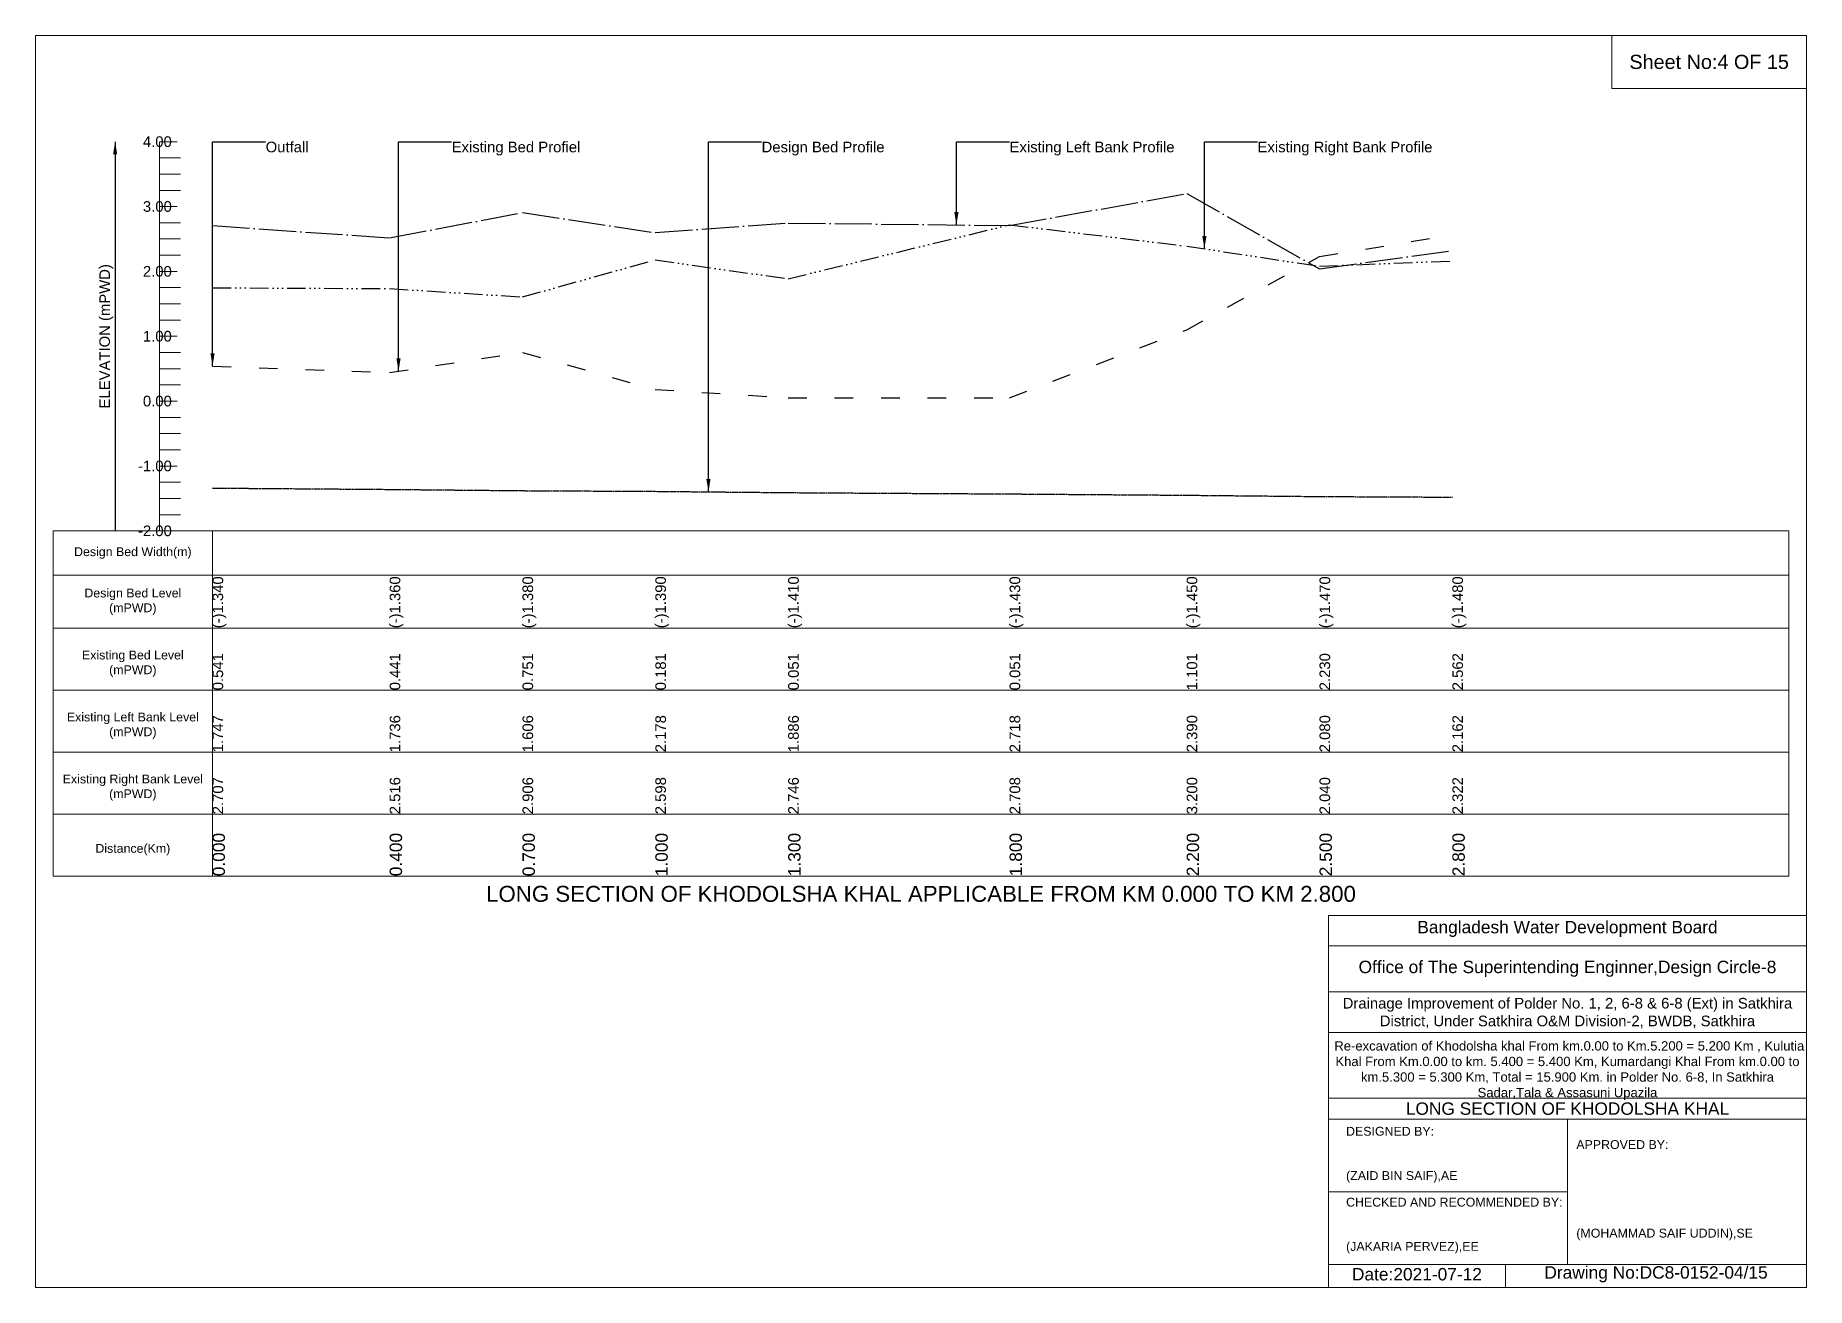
# Model space of a CAD drawing. Header units: inches. Extents: x 91000 to 568000, y -5656 to 0.
# Drawn here: x 130000 to 138000, y -5656 to 0 of the extents above; entities that cross this region are included whole.
import ezdxf

# ---------------------------------------------------------------- set-up
doc = ezdxf.new("R2010")
doc.units = ezdxf.units.IN
doc.header["$LTSCALE"] = 7
doc.header["$MEASUREMENT"] = 0
for name, pattern in [('ACAD_ISO03W100', [30, 12, -18]), ('ACAD_ISO04W100', [30, 24, -3, 0, -3]), ('ACAD_ISO14W100', [24, 12, -3, 0, -3, 0, -3, 0, -3]), ('CENTER', [2, 1.25, -0.25, 0.25, -0.25])]:
    doc.linetypes.add(name, pattern=pattern)
for name, color, linetype, lineweight in [('Cross Section Labels', 7, 'Continuous', 9), ('Design Bed Level Long Section', 7, 'CENTER', 25), ('Existing Bed Level for Long Section', 7, 'ACAD_ISO03W100', 25), ('Existing Left Bank of Long section', 7, 'ACAD_ISO04W100', 25), ('Existing Right Bank of Long Section', 7, 'ACAD_ISO14W100', 25), ('Long Section Border', 7, 'Continuous', 9), ('Long Section Labels', 7, 'Continuous', 9), ('Vscale for Long Section', 7, 'Continuous', 9)]:
    doc.layers.add(name, color=color, linetype=linetype, lineweight=lineweight)
doc.styles.get("Standard").update_dxf_attribs({"font": 'arial.ttf'})
doc.dimstyles.get("Standard").update_dxf_attribs({"dimtxt": 0.18, "dimasz": 0.18, "dimexe": 0.18, "dimexo": 0.0625, "dimgap": 0.09, "dimtad": 0, "dimtih": 1, "dimtoh": 1, "dimdec": 4, "dimzin": 0, "dimdsep": 46, "dimtxsty": 'Standard', "dimcen": 0.09, "dimadec": 0, "dimazin": 0, "dimtfac": 1, "dimtdec": 4, "dimtofl": 0, "dimtmove": 0, "dimatfit": 3, "dimfxl": 1, "dimtolj": 1, "dimtzin": 0, "dimarcsym": 0})

msp = doc.modelspace()

# ---------------------------------------------------------------- texts
at = {"layer": 'Cross Section Labels', "attachment_point": 5}
for s, insert, char_height in [('Sheet No:4 OF 15', (137560, -120), 64), ('Bangladesh Water Development Board', (136920, -4036), 56), ('Office of The Superintending Enginner,Design Circle-8', (136920, -4216), 56)]:
    msp.add_mtext(s, dxfattribs=dict(at, insert=insert, char_height=char_height))
at = {"layer": 'Cross Section Labels'}
for s, insert, char_height, width, attachment_point in [('Drainage Improvement of Polder No. 1, 2, 6-8 & 6-8 (Ext) in Satkhira District, Under Satkhira O&M Division-2, BWDB, Satkhira', (136920, -4416), 48, 2240, 5), (' Re-excavation of Khodolsha khal From km.0.00 to Km.5.200 = 5.200 Km , Kulutia Khal From Km.0.00 to km. 5.400 = 5.400 Km, Kumardangi Khal From km.0.00 to km.5.300 = 5.300 Km, Total = 15.900 Km. in Polder No. 6-8, In Satkhira Sadar,Tala & Assasuni Upazila', (136920, -4676), 42.1524, 2160, 5), ('LONG SECTION OF KHODOLSHA KHAL', (136920, -4848), 56, 2240, 5), ('DESIGNED BY:^J^J^J(ZAID BIN SAIF),AE', (135920, -5056), 40, 1120, 4), ('APPROVED BY:^J^J^J^J^J^J(MOHAMMAD SAIF UDDIN),SE', (136960, -5216), 40, 1120, 4), ('CHECKED AND RECOMMENDED BY:^J^J^J(JAKARIA PERVEZ),EE', (135920, -5376), 40, 1120, 4), ('Date:2021-07-12', (136240, -5596), 56, 1120, 5), ('Drawing No:DC8-0152-04/15', (137320, -5596), 56, 1760, 5)]:
    msp.add_mtext(s, dxfattribs=dict(at, insert=insert, char_height=char_height, width=width, attachment_point=attachment_point))
at = {"layer": 'Long Section Border', "attachment_point": 5}
for s, insert, char_height in [('Design Bed Width(m)', (130440, -2338), 40), ('Design Bed Level^J(mPWD)', (130440, -2558), 40), ('Existing Bed Level^J(mPWD)', (130440, -2838), 40), ('Existing Left Bank Level^J(mPWD)', (130440, -3118), 40), ('Existing Right Bank Level^J(mPWD)', (130440, -3398), 40), ('Distance(Km)', (130440, -3678), 40), ('LONG SECTION OF KHODOLSHA KHAL APPLICABLE FROM KM 0.000 TO KM 2.800', (134000, -3878), 72)]:
    msp.add_mtext(s, dxfattribs=dict(at, insert=insert, char_height=char_height))
at = {"layer": 'Long Section Labels', "char_height": 48, "attachment_point": 1}
for s, insert in [('Outfall', (131040, -480)), ('Existing Bed Profiel', (131880, -480)), ('Design Bed Profile', (133280, -480)), ('Existing Left Bank Profile', (134400, -480)), ('Existing Right Bank Profile', (135520, -480))]:
    msp.add_mtext(s, dxfattribs=dict(at, insert=insert))
at = {"layer": 'Vscale for Long Section', "char_height": 48, "attachment_point": 6}
for s, insert in [('4.00', (130616, -480)), ('3.00', (130616, -773)), ('2.00', (130616, -1066)), ('1.00', (130616, -1359)), ('0.00', (130616, -1652)), ('-1.00', (130616, -1945)), ('-2.00', (130616, -2238))]:
    msp.add_mtext(s, dxfattribs=dict(at, insert=insert))
at = {"layer": 'Vscale for Long Section', "rotation": 90}
for s, insert, char_height, attachment_point in [('ELEVATION (mPWD)', (130320, -1359), 48, 5), ('(-)1.340', (130800, -2678), 48, 1), ('(-)1.360', (131600, -2678), 48, 1), ('(-)1.380', (132200, -2678), 48, 1), ('(-)1.390', (132800, -2678), 48, 1), ('(-)1.410', (133400, -2678), 48, 1), ('(-)1.430', (134400, -2678), 48, 1), ('(-)1.450', (135200, -2678), 48, 1), ('(-)1.470', (135800, -2678), 48, 1), ('(-)1.480', (136400, -2678), 48, 1), ('0.541', (130800, -2958), 48, 1), ('0.441', (131600, -2958), 48, 1), ('0.751', (132200, -2958), 48, 1), ('0.181', (132800, -2958), 48, 1), ('0.051', (133400, -2958), 48, 1), ('0.051', (134400, -2958), 48, 1), ('1.101', (135200, -2958), 48, 1), ('2.230', (135800, -2958), 48, 1), ('2.562', (136400, -2958), 48, 1), ('1.747', (130800, -3238), 48, 1), ('1.736', (131600, -3238), 48, 1), ('1.606', (132200, -3238), 48, 1), ('2.178', (132800, -3238), 48, 1), ('1.886', (133400, -3238), 48, 1), ('2.718', (134400, -3238), 48, 1), ('2.390', (135200, -3238), 48, 1), ('2.080', (135800, -3238), 48, 1), ('2.162', (136400, -3238), 48, 1), ('2.707', (130800, -3518), 48, 1), ('2.516', (131600, -3518), 48, 1), ('2.906', (132200, -3518), 48, 1), ('2.598', (132800, -3518), 48, 1), ('2.746', (133400, -3518), 48, 1), ('2.708', (134400, -3518), 48, 1), ('3.200', (135200, -3518), 48, 1), ('2.040', (135800, -3518), 48, 1), ('2.322', (136400, -3518), 48, 1), ('0.000', (130800, -3798), 56, 1), ('0.400', (131600, -3798), 56, 1), ('0.700', (132200, -3798), 56, 1), ('1.000', (132800, -3798), 56, 1), ('1.300', (133400, -3798), 56, 1), ('1.800', (134400, -3798), 56, 1), ('2.200', (135200, -3798), 56, 1), ('2.500', (135800, -3798), 56, 1), ('2.800', (136400, -3798), 56, 1)]:
    msp.add_mtext(s, dxfattribs=dict(at, insert=insert, char_height=char_height, attachment_point=attachment_point))

# ---------------------------------------------------------------- linework, layer by layer
at = {"layer": 'Cross Section Labels'}
for points in [[(130000, 0), (138000, 0), (138000, -5656), (130000, -5656)], [(137120, 0), (138000, 0), (138000, -240), (137120, -240)]]:
    msp.add_lwpolyline(points, close=True, dxfattribs=at)
for points in [[(135840, -5656), (135840, -3976), (138000, -3976)], [(135840, -4112), (138000, -4112)], [(135840, -4320), (138000, -4320)], [(135840, -4504), (138000, -4504)], [(135840, -4800), (138000, -4800)], [(135840, -4896), (138000, -4896)], [(136920, -4896), (136920, -5552)], [(135840, -5224), (136920, -5224)], [(135840, -5552), (138000, -5552)], [(136640, -5552), (136640, -5656)]]:
    msp.add_lwpolyline(points, dxfattribs=at)
at = {"layer": 'Design Bed Level Long Section'}
msp.add_lwpolyline([(130800, -2044.6), (131600, -2050.5), (132200, -2056.3), (132800, -2059.3), (133400, -2065.1), (134400, -2071), (135200, -2076.8), (135800, -2082.7), (136400, -2085.6)], dxfattribs=at)
at = {"layer": 'Existing Bed Level for Long Section'}
msp.add_lwpolyline([(130800, -1493.5), (131600, -1522.8), (132200, -1432), (132800, -1599), (133400, -1637.1), (134400, -1637.1), (135200, -1329.4), (135800, -998.6), (136400, -901.3)], dxfattribs=at)
at = {"layer": 'Existing Left Bank of Long section'}
msp.add_lwpolyline([(130800, -858.8), (131600, -914.8), (132200, -800.5), (132800, -890.8), (133400, -847.4), (134400, -858.6), (135200, -714.4), (135800, -1054.3), (136400, -971.7)], dxfattribs=at)
at = {"layer": 'Existing Right Bank of Long Section'}
msp.add_lwpolyline([(130800, -1140.1), (131600, -1143.4), (132200, -1181.4), (132800, -1013.8), (133400, -1099.4), (134400, -855.6), (135200, -951.7), (135800, -1042.6), (136400, -1018.5)], dxfattribs=at)
at = {"layer": 'Long Section Border'}
msp.add_lwpolyline([(130080, -2238), (137920, -2238), (137920, -3798), (130080, -3798)], close=True, dxfattribs=at)
for points in [[(130800, -2238), (130800, -3798)], [(130080, -2438), (137920, -2438)], [(130080, -2678), (137920, -2678)], [(130080, -2958), (137920, -2958)], [(130080, -3238), (137920, -3238)], [(130080, -3518), (137920, -3518)]]:
    msp.add_lwpolyline(points, dxfattribs=at)
at = {"layer": 'Vscale for Long Section'}
for points in [[(130560, -2238), (130560, -1945), (130560, -1652), (130560, -1359), (130560, -1066), (130560, -773), (130560, -480)], [(130560, -480), (130640, -480)], [(130560, -553.2), (130656, -553.2)], [(130560, -626.5), (130656, -626.5)], [(130560, -699.8), (130656, -699.8)], [(130560, -773), (130640, -773)], [(130560, -846.2), (130656, -846.2)], [(130560, -919.5), (130656, -919.5)], [(130560, -992.8), (130656, -992.8)], [(130560, -1066), (130640, -1066)], [(130560, -1139.2), (130656, -1139.2)], [(130560, -1212.5), (130656, -1212.5)], [(130560, -1285.8), (130656, -1285.8)], [(130560, -1359), (130640, -1359)], [(130560, -1432.2), (130656, -1432.2)], [(130560, -1505.5), (130656, -1505.5)], [(130560, -1578.8), (130656, -1578.8)], [(130560, -1652), (130640, -1652)], [(130560, -1725.2), (130656, -1725.2)], [(130560, -1798.5), (130656, -1798.5)], [(130560, -1871.8), (130656, -1871.8)], [(130560, -1945), (130640, -1945)], [(130560, -2018.2), (130656, -2018.2)], [(130560, -2091.5), (130656, -2091.5)], [(130560, -2164.8), (130656, -2164.8)], [(130560, -2238), (130640, -2238)]]:
    msp.add_lwpolyline(points, dxfattribs=at)

msp.set_redraw_order([(e.dxf.handle, doc.entitydb.next_handle()) for e in msp.query("TEXT MTEXT ATTDEF DIMENSION ARC_DIMENSION")])  # texts and dimensions are drawn at this point

# ---------------------------------------------------------------- leaders
at = {"layer": 'Long Section Labels', "annotation_type": 0, "has_hookline": 1, "hookline_direction": 0}
for points, text_width in [([(130800, -1493.5), (130800, -480), (131039.9, -480)], 185.8), ([(131640, -1516.7), (131640, -480), (131879.9, -480)], 571.4), ([(133040, -2061.6), (133040, -480), (133279.9, -480)], 547.4), ([(134160, -855.9), (134160, -480), (134399.9, -480)], 737.4), ([(135280, -963.8), (135280, -480), (135519.9, -480)], 782)]:
    msp.add_leader(points, dimstyle='Standard', override={"dimasz": 57.6}, dxfattribs=dict(at, text_width=text_width))
at = {"layer": 'Vscale for Long Section'}
msp.add_leader([(130360, -480), (130360, -2238)], dimstyle='Standard', override={"dimasz": 57.6}, dxfattribs=at)

doc.saveas('drawing.dxf')
